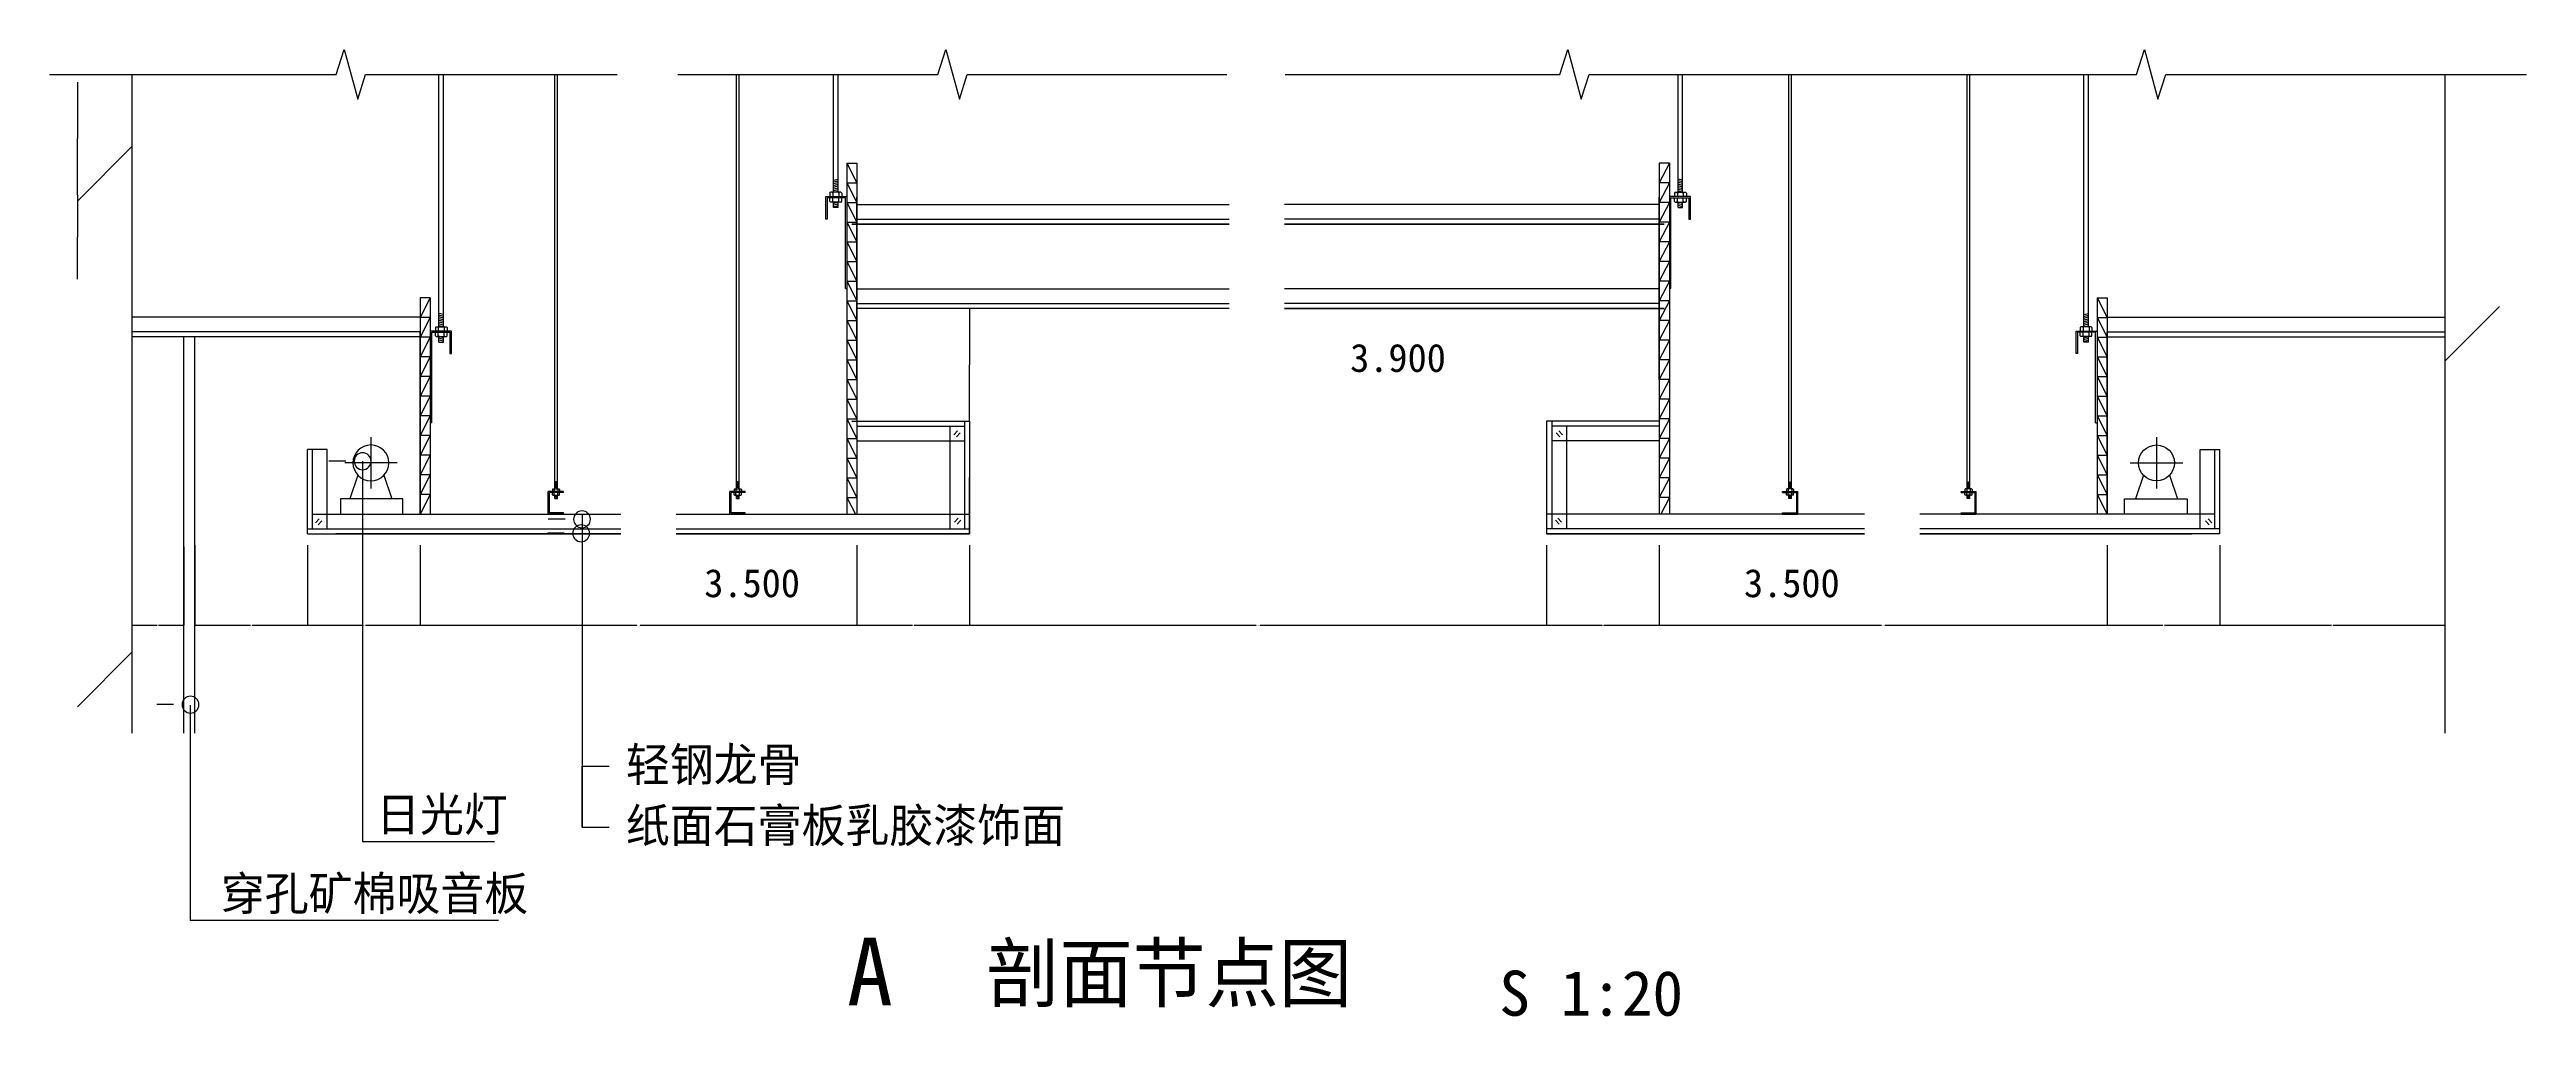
# Model space of a CAD drawing. Header units: metres. Extents: x 37137 to 41538, y 12390 to 14107.
import ezdxf

# ---------------------------------------------------------------- set-up
doc = ezdxf.new("R2010")
doc.units = ezdxf.units.M
for name, color, linetype in [('10', 8, 'Continuous'), ('20', 1, 'Continuous'), ('6', 1, 'Continuous'), ('7', 7, 'Continuous'), ('D', 3, 'Continuous'), ('OTHER', 7, 'Continuous'), ('PUB_DIM', 3, 'Continuous'), ('PUB_HATCH', 7, 'Continuous'), ('PUB_TEXT', 7, 'Continuous'), ('WALL', 7, 'Continuous'), ('WINDOW', 2, 'Continuous'), ('填充', 2, 'Continuous'), ('家具', 2, 'Continuous')]:
    doc.layers.add(name, color=color, linetype=linetype)
doc.dimstyles.get("Standard").update_dxf_attribs({"dimtxt": 2.5, "dimasz": 2.5, "dimexe": 1.25, "dimexo": 0.625, "dimtad": 1, "dimcen": 2.5, "dimazin": 3, "dimtfac": 1, "dimtmove": 0, "dimatfit": 3})

# ---------------------------------------------------------------- blocks, each defined once
blk = doc.blocks.new('_DOT')
at = {"color": 0, "linetype": 'ByBlock'}
blk.add_line((-0.5, 0), (-1, 0), dxfattribs=at)
blk.add_lwpolyline([(-0.25, 0, 1), (0.25, 0, 1)], format="xyb", close=True, dxfattribs=at)
blk = doc.blocks.new('标题2')
for s, height, p in [('A', 6, (-2.58, -2.43)), ('剖面节点图', 5, (9.79, -2.07)), ('S 1:20', 4, (55.37, -3.35))]:
    blk.add_text(s, height=height).set_placement(p)
blk = doc.blocks.new('A$C51C67223')
at = {"layer": '20'}
for p, q in [((57, 136.46), (57, 45.62)), ((10.19, 90.95), (103.58, 90.95)), ((33.83, 69.09), (19.6, 27.37)), ((80.16, 69.09), (94.4, 27.37))]:
    blk.add_line(p, q, dxfattribs=at)
blk.add_lwpolyline([(0, 27.37), (111.24, 27.37), (111.24, 0), (0, 0)], close=True, dxfattribs=at)
blk.add_circle((57, 90.95), 31.85, dxfattribs=at)
blk = doc.blocks.new('_CLOSEDFILLED')
at = {"color": 0, "linetype": 'BYBLOCK'}
blk.add_solid([(-1, 0), (0, 0), (-1, 0)], dxfattribs=at)
blk = doc.blocks.new('*D1')
for p, q in [((37395.41, 13226.81), (37395.41, 13084.63)), ((37595.41, 13226.81), (37595.41, 13084.63)), ((37395.66, 13084.63), (37493.91, 13084.63)), ((37496.91, 13084.63), (37595.16, 13084.63))]:
    blk.add_line(p, q)
at = {"layer": 'Defpoints'}
for p in [(37395.41, 13226.81), (37595.41, 13226.81), (37395.41, 13084.63)]:
    blk.add_point(p, dxfattribs=at)
at = {"layer": 'PUB_DIM', "xscale": 0.25, "yscale": 0.25, "rotation": 180}
blk.add_blockref('_CLOSEDFILLED', (37395.41, 13084.63), dxfattribs=at)
at = {"layer": 'PUB_DIM', "xscale": 0.25, "yscale": 0.25}
blk.add_blockref('_CLOSEDFILLED', (37595.41, 13084.63), dxfattribs=at)
at = {"layer": 'PUB_DIM', "insert": (37495.41, 13084.63), "char_height": 1, "attachment_point": 5}
blk.add_mtext('200', dxfattribs=at)
blk = doc.blocks.new('*D2')
for p, q in [((37283.4, 13224.18), (37283.4, 13085.08)), ((37375.4, 13224.18), (37375.4, 13085.08)), ((37283.65, 13085.08), (37328.4, 13085.08)), ((37330.4, 13085.08), (37375.15, 13085.08))]:
    blk.add_line(p, q)
at = {"layer": 'Defpoints'}
for p in [(37283.4, 13224.18), (37375.4, 13224.18), (37283.4, 13085.08)]:
    blk.add_point(p, dxfattribs=at)
at = {"layer": 'PUB_DIM', "xscale": 0.25, "yscale": 0.25, "rotation": 180}
blk.add_blockref('_CLOSEDFILLED', (37283.4, 13085.08), dxfattribs=at)
at = {"layer": 'PUB_DIM', "xscale": 0.25, "yscale": 0.25}
blk.add_blockref('_CLOSEDFILLED', (37375.4, 13085.08), dxfattribs=at)
at = {"layer": 'PUB_DIM', "insert": (37329.4, 13085.08), "char_height": 1, "attachment_point": 5}
blk.add_mtext('92', dxfattribs=at)
blk = doc.blocks.new('*D3')
for p, q in [((37186.54, 14049.04), (37186.54, 13949.04)), ((37186.29, 13949.04), (37186.04, 13949.04)), ((37186.54, 13849.04), (37186.54, 13949.04)), ((37186.54, 13949.04), (37186.54, 13949.04)), ((37186.79, 13949.04), (37187.04, 13949.04))]:
    blk.add_line(p, q)
at = {"layer": 'Defpoints'}
for p in [(37186.54, 14049.04), (37186.54, 13949.04), (37186.54, 13849.04)]:
    blk.add_point(p, dxfattribs=at)
at = {"layer": 'PUB_DIM', "xscale": 0.25, "yscale": 0.25}
blk.add_blockref('_CLOSEDFILLED', (37186.54, 13949.04), dxfattribs=at)
at = {"layer": 'PUB_DIM', "xscale": 0.25, "yscale": 0.25, "rotation": 180}
blk.add_blockref('_CLOSEDFILLED', (37186.54, 13949.04), dxfattribs=at)
at = {"layer": 'PUB_DIM', "insert": (37186.54, 13950.165), "char_height": 1, "attachment_point": 5}
blk.add_mtext('0', dxfattribs=at)
blk = doc.blocks.new('*D4')
for p, q in [((37186.54, 13849.04), (37186.54, 13774.04)), ((37186.29, 13774.04), (37186.04, 13774.04)), ((37186.54, 13699.04), (37186.54, 13774.04)), ((37186.54, 13774.04), (37186.54, 13774.04)), ((37186.79, 13774.04), (37187.04, 13774.04))]:
    blk.add_line(p, q)
at = {"layer": 'Defpoints'}
for p in [(37186.54, 13849.04), (37186.54, 13774.04), (37186.54, 13699.04)]:
    blk.add_point(p, dxfattribs=at)
at = {"layer": 'PUB_DIM', "xscale": 0.25, "yscale": 0.25}
blk.add_blockref('_CLOSEDFILLED', (37186.54, 13774.04), dxfattribs=at)
at = {"layer": 'PUB_DIM', "xscale": 0.25, "yscale": 0.25, "rotation": 180}
blk.add_blockref('_CLOSEDFILLED', (37186.54, 13774.04), dxfattribs=at)
at = {"layer": 'PUB_DIM', "insert": (37186.54, 13775.165), "char_height": 1, "attachment_point": 5}
blk.add_mtext('0', dxfattribs=at)
blk = doc.blocks.new('*D5')
for p, q in [((40992.79, 13226.81), (40992.79, 13084.63)), ((41392.79, 13226.81), (41392.79, 13084.63)), ((40993.04, 13084.63), (41191.29, 13084.63)), ((41194.29, 13084.63), (41392.54, 13084.63))]:
    blk.add_line(p, q)
at = {"layer": 'Defpoints'}
for p in [(40992.79, 13226.81), (41392.79, 13226.81), (40992.79, 13084.63)]:
    blk.add_point(p, dxfattribs=at)
at = {"layer": 'PUB_DIM', "xscale": 0.25, "yscale": 0.25, "rotation": 180}
blk.add_blockref('_CLOSEDFILLED', (40992.79, 13084.63), dxfattribs=at)
at = {"layer": 'PUB_DIM', "xscale": 0.25, "yscale": 0.25}
blk.add_blockref('_CLOSEDFILLED', (41392.79, 13084.63), dxfattribs=at)
at = {"layer": 'PUB_DIM', "insert": (41192.79, 13084.63), "char_height": 1, "attachment_point": 5}
blk.add_mtext('400', dxfattribs=at)
blk = doc.blocks.new('*D6')
for p, q in [((37795.4, 13226.81), (37795.4, 13084.63)), ((38571.52, 13226.81), (38571.52, 13084.63)), ((37795.65, 13084.63), (38180.46, 13084.63)), ((38186.46, 13084.63), (38571.27, 13084.63))]:
    blk.add_line(p, q)
at = {"layer": 'Defpoints'}
for p in [(37795.4, 13226.81), (38571.52, 13226.81), (37795.4, 13084.63)]:
    blk.add_point(p, dxfattribs=at)
at = {"layer": 'PUB_DIM', "xscale": 0.25, "yscale": 0.25, "rotation": 180}
blk.add_blockref('_CLOSEDFILLED', (37795.4, 13084.63), dxfattribs=at)
at = {"layer": 'PUB_DIM', "xscale": 0.25, "yscale": 0.25}
blk.add_blockref('_CLOSEDFILLED', (38571.52, 13084.63), dxfattribs=at)
at = {"layer": 'PUB_DIM', "insert": (38183.46, 13084.63), "char_height": 1, "attachment_point": 5}
blk.add_mtext('776,12', dxfattribs=at)
blk = doc.blocks.new('*D7')
for p, q in [((39796.8, 13226.81), (39796.8, 13084.63)), ((39996.8, 13226.81), (39996.8, 13084.63)), ((39797.05, 13084.63), (39895.3, 13084.63)), ((39898.3, 13084.63), (39996.55, 13084.63))]:
    blk.add_line(p, q)
at = {"layer": 'Defpoints'}
for p in [(39796.8, 13226.81), (39996.8, 13226.81), (39796.8, 13084.63)]:
    blk.add_point(p, dxfattribs=at)
at = {"layer": 'PUB_DIM', "xscale": 0.25, "yscale": 0.25, "rotation": 180}
blk.add_blockref('_CLOSEDFILLED', (39796.8, 13084.63), dxfattribs=at)
at = {"layer": 'PUB_DIM', "xscale": 0.25, "yscale": 0.25}
blk.add_blockref('_CLOSEDFILLED', (39996.8, 13084.63), dxfattribs=at)
at = {"layer": 'PUB_DIM', "insert": (39896.8, 13084.63), "char_height": 1, "attachment_point": 5}
blk.add_mtext('200', dxfattribs=at)
blk = doc.blocks.new('*D8')
for p, q in [((38571.52, 13226.81), (38571.52, 13084.63)), ((38771.52, 13226.81), (38771.52, 13084.63)), ((38571.77, 13084.63), (38670.02, 13084.63)), ((38673.02, 13084.63), (38771.27, 13084.63))]:
    blk.add_line(p, q)
at = {"layer": 'Defpoints'}
for p in [(38571.52, 13226.81), (38771.52, 13226.81), (38571.52, 13084.63)]:
    blk.add_point(p, dxfattribs=at)
at = {"layer": 'PUB_DIM', "xscale": 0.25, "yscale": 0.25, "rotation": 180}
blk.add_blockref('_CLOSEDFILLED', (38571.52, 13084.63), dxfattribs=at)
at = {"layer": 'PUB_DIM', "xscale": 0.25, "yscale": 0.25}
blk.add_blockref('_CLOSEDFILLED', (38771.52, 13084.63), dxfattribs=at)
at = {"layer": 'PUB_DIM', "insert": (38671.52, 13084.63), "char_height": 1, "attachment_point": 5}
blk.add_mtext('200', dxfattribs=at)
blk = doc.blocks.new('*D9')
for p, q in [((38771.52, 13226.81), (38771.52, 13084.63)), ((39796.8, 13226.81), (39796.8, 13084.63)), ((38771.77, 13084.63), (39280.66, 13084.63)), ((39287.66, 13084.63), (39796.55, 13084.63))]:
    blk.add_line(p, q)
at = {"layer": 'Defpoints'}
for p in [(38771.52, 13226.81), (39796.8, 13226.81), (38771.52, 13084.63)]:
    blk.add_point(p, dxfattribs=at)
at = {"layer": 'PUB_DIM', "xscale": 0.25, "yscale": 0.25, "rotation": 180}
blk.add_blockref('_CLOSEDFILLED', (38771.52, 13084.63), dxfattribs=at)
at = {"layer": 'PUB_DIM', "xscale": 0.25, "yscale": 0.25}
blk.add_blockref('_CLOSEDFILLED', (39796.8, 13084.63), dxfattribs=at)
at = {"layer": 'PUB_DIM', "insert": (39284.16, 13084.63), "char_height": 1, "attachment_point": 5}
blk.add_mtext('1025,28', dxfattribs=at)
blk = doc.blocks.new('*D10')
for p, q in [((40792.79, 13226.81), (40792.79, 13084.63)), ((40992.79, 13226.81), (40992.79, 13084.63)), ((40793.04, 13084.63), (40891.29, 13084.63)), ((40894.29, 13084.63), (40992.54, 13084.63))]:
    blk.add_line(p, q)
at = {"layer": 'Defpoints'}
for p in [(40792.79, 13226.81), (40992.79, 13226.81), (40792.79, 13084.63)]:
    blk.add_point(p, dxfattribs=at)
at = {"layer": 'PUB_DIM', "xscale": 0.25, "yscale": 0.25, "rotation": 180}
blk.add_blockref('_CLOSEDFILLED', (40792.79, 13084.63), dxfattribs=at)
at = {"layer": 'PUB_DIM', "xscale": 0.25, "yscale": 0.25}
blk.add_blockref('_CLOSEDFILLED', (40992.79, 13084.63), dxfattribs=at)
at = {"layer": 'PUB_DIM', "insert": (40892.79, 13084.63), "char_height": 1, "attachment_point": 5}
blk.add_mtext('200', dxfattribs=at)
blk = doc.blocks.new('*D11')
for p, q in [((39996.8, 13226.81), (39996.8, 13084.63)), ((40792.79, 13226.81), (40792.79, 13084.63)), ((39997.05, 13084.63), (40391.795, 13084.63)), ((40397.795, 13084.63), (40792.54, 13084.63))]:
    blk.add_line(p, q)
at = {"layer": 'Defpoints'}
for p in [(39996.8, 13226.81), (40792.79, 13226.81), (39996.8, 13084.63)]:
    blk.add_point(p, dxfattribs=at)
at = {"layer": 'PUB_DIM', "xscale": 0.25, "yscale": 0.25, "rotation": 180}
blk.add_blockref('_CLOSEDFILLED', (39996.8, 13084.63), dxfattribs=at)
at = {"layer": 'PUB_DIM', "xscale": 0.25, "yscale": 0.25}
blk.add_blockref('_CLOSEDFILLED', (40792.79, 13084.63), dxfattribs=at)
at = {"layer": 'PUB_DIM', "insert": (40394.795, 13084.63), "char_height": 1, "attachment_point": 5}
blk.add_mtext('795,99', dxfattribs=at)
blk = doc.blocks.new('*D12')
for p, q in [((37595.41, 13226.81), (37595.41, 13084.63)), ((37795.4, 13226.81), (37795.4, 13084.63)), ((37595.66, 13084.63), (37692.405, 13084.63)), ((37698.405, 13084.63), (37795.15, 13084.63))]:
    blk.add_line(p, q)
at = {"layer": 'Defpoints'}
for p in [(37595.41, 13226.81), (37795.4, 13226.81), (37595.41, 13084.63)]:
    blk.add_point(p, dxfattribs=at)
at = {"layer": 'PUB_DIM', "xscale": 0.25, "yscale": 0.25, "rotation": 180}
blk.add_blockref('_CLOSEDFILLED', (37595.41, 13084.63), dxfattribs=at)
at = {"layer": 'PUB_DIM', "xscale": 0.25, "yscale": 0.25}
blk.add_blockref('_CLOSEDFILLED', (37795.4, 13084.63), dxfattribs=at)
at = {"layer": 'PUB_DIM', "insert": (37695.405, 13084.63), "char_height": 1, "attachment_point": 5}
blk.add_mtext('199,99', dxfattribs=at)
blk = doc.blocks.new('*D13')
for p, q in [((38771.52, 13647.1), (38771.52, 13547.1)), ((38771.27, 13547.1), (38771.02, 13547.1)), ((38771.52, 13447.1), (38771.52, 13547.1)), ((38771.52, 13547.1), (38771.52, 13547.1)), ((38771.77, 13547.1), (38772.02, 13547.1))]:
    blk.add_line(p, q)
at = {"layer": 'Defpoints'}
for p in [(38771.52, 13647.1), (38771.52, 13547.1), (38771.52, 13447.1)]:
    blk.add_point(p, dxfattribs=at)
at = {"layer": 'PUB_DIM', "xscale": 0.25, "yscale": 0.25}
blk.add_blockref('_CLOSEDFILLED', (38771.52, 13547.1), dxfattribs=at)
at = {"layer": 'PUB_DIM', "xscale": 0.25, "yscale": 0.25, "rotation": 180}
blk.add_blockref('_CLOSEDFILLED', (38771.52, 13547.1), dxfattribs=at)
at = {"layer": 'PUB_DIM', "insert": (38771.52, 13548.225), "char_height": 1, "attachment_point": 5}
blk.add_mtext('0', dxfattribs=at)
blk = doc.blocks.new('*D14')
for p, q in [((38771.52, 13447.1), (38771.52, 13347.1)), ((38771.27, 13347.1), (38771.02, 13347.1)), ((38771.52, 13247.1), (38771.52, 13347.1)), ((38771.52, 13347.1), (38771.52, 13347.1)), ((38771.77, 13347.1), (38772.02, 13347.1))]:
    blk.add_line(p, q)
at = {"layer": 'Defpoints'}
for p in [(38771.52, 13447.1), (38771.52, 13347.1), (38771.52, 13247.1)]:
    blk.add_point(p, dxfattribs=at)
at = {"layer": 'PUB_DIM', "xscale": 0.25, "yscale": 0.25}
blk.add_blockref('_CLOSEDFILLED', (38771.52, 13347.1), dxfattribs=at)
at = {"layer": 'PUB_DIM', "xscale": 0.25, "yscale": 0.25, "rotation": 180}
blk.add_blockref('_CLOSEDFILLED', (38771.52, 13347.1), dxfattribs=at)
at = {"layer": 'PUB_DIM', "insert": (38771.52, 13348.225), "char_height": 1, "attachment_point": 5}
blk.add_mtext('0', dxfattribs=at)

msp = doc.modelspace()

# ---------------------------------------------------------------- hatches: boundary and pattern name
at = {"layer": '填充'}
h = msp.add_hatch(dxfattribs=at)
h.set_pattern_fill('ANSI31', scale=200)
h.paths.add_polyline_path([(37283.4, 14063.07), (37186.54, 14063.07), (37186.54, 12892.92), (37283.4, 12892.92)])
h = msp.add_hatch(dxfattribs=at)
h.set_pattern_fill('ANSI31', scale=200)
h.paths.add_polyline_path([(41392.79, 12892.92), (41489.66, 12892.92), (41489.66, 14063.07), (41392.79, 14063.07)])

# ---------------------------------------------------------------- linework, layer by layer
at = {"layer": '10'}
for p, q in [((38750.14, 13429.84), (38743.58, 13422.87)), ((38754.65, 13426.36), (38748.09, 13419.39)), ((39813.67, 13426.36), (39820.23, 13419.39)), ((39818.18, 13429.84), (39824.74, 13422.87)), ((37616.24, 13273.51), (37609.68, 13266.55)), ((37620.75, 13270.03), (37614.19, 13263.06)), ((38751.44, 13274.76), (38744.88, 13267.79)), ((38755.96, 13271.27), (38749.39, 13264.31)), ((39812.36, 13271.27), (39818.93, 13264.31)), ((39816.88, 13274.76), (39823.44, 13267.79)), ((40967.44, 13270.03), (40974, 13263.06)), ((40971.95, 13273.51), (40978.52, 13266.55))]:
    msp.add_line(p, q, dxfattribs=at)
at = {"layer": '20'}
for p, q in [((38553.52, 13905.1), (38571.52, 13905.1)), ((38553.52, 13905.1), (38553.52, 13282.1)), ((38571.52, 13905.1), (38571.52, 13282.1)), ((40014.8, 13905.1), (39996.8, 13905.1)), ((39996.8, 13905.1), (39996.8, 13282.1)), ((40014.8, 13905.1), (40014.8, 13282.1)), ((38571.52, 13832.1), (39232.82, 13832.1)), ((39996.8, 13832.1), (39331, 13832.1)), ((38571.52, 13806.1), (39232.82, 13806.1)), ((39996.8, 13806.1), (39331, 13806.1)), ((37813.4, 13666.29), (37795.4, 13666.29)), ((37795.4, 13666.29), (37795.4, 13282.1)), ((37813.4, 13666.29), (37813.4, 13282.1)), ((38571.52, 13682.1), (39232.82, 13682.1)), ((38571.52, 13656.1), (39232.82, 13656.1)), ((39996.8, 13682.1), (39331, 13682.1)), ((39996.8, 13656.1), (39331, 13656.1)), ((40774.79, 13666.29), (40774.79, 13282.1)), ((40774.79, 13666.29), (40792.79, 13666.29)), ((40792.79, 13666.29), (40792.79, 13282.1)), ((37795.4, 13632.1), (37283.4, 13632.1)), ((37795.4, 13606.1), (37283.4, 13606.1)), ((40792.79, 13632.1), (41392.79, 13632.1)), ((40792.79, 13606.1), (41392.79, 13606.1)), ((37375.4, 12892.92), (37375.4, 13597.1)), ((37395.4, 12892.92), (37395.4, 13597.1)), ((38571.52, 13438.1), (38762.52, 13438.1)), ((38736.52, 13438.1), (38736.52, 13256.1)), ((38762.52, 13447.1), (38762.52, 13256.1)), ((39805.8, 13447.1), (39805.8, 13256.1)), ((39996.8, 13438.1), (39805.8, 13438.1)), ((39831.8, 13438.1), (39831.8, 13256.1)), ((37604.4, 13256.1), (37604.4, 13397.1)), ((37630.4, 13256.1), (37630.4, 13397.1)), ((38571.52, 13412.1), (38762.52, 13412.1)), ((39996.8, 13412.1), (39805.8, 13412.1)), ((40957.79, 13256.1), (40957.79, 13397.1)), ((40983.79, 13256.1), (40983.79, 13397.1)), ((37595.4, 13256.1), (38151.9, 13256.1)), ((37604.4, 13282.1), (38151.9, 13282.1)), ((38250.08, 13282.1), (38771.52, 13282.1)), ((38250.08, 13256.1), (38771.52, 13256.1)), ((38365.88, 13282.1), (38762.52, 13282.1)), ((38365.88, 13256.1), (38771.52, 13256.1)), ((38736.52, 13282.1), (38762.52, 13282.1)), ((38736.52, 13256.1), (38771.52, 13256.1)), ((40361.66, 13282.1), (39796.8, 13282.1)), ((40361.66, 13256.1), (39796.8, 13256.1)), ((40202.44, 13256.1), (39796.8, 13256.1)), ((39831.8, 13256.1), (39796.8, 13256.1)), ((40202.44, 13282.1), (39805.8, 13282.1)), ((39831.8, 13282.1), (39805.8, 13282.1)), ((40983.79, 13282.1), (40459.84, 13282.1)), ((40992.79, 13256.1), (40459.84, 13256.1))]:
    msp.add_line(p, q, dxfattribs=at)
at = {"layer": '6'}
for p, q in [((38050.27, 13322.25), (38023.11, 13322.25)), ((38050.27, 13322.25), (38023.11, 13322.25)), ((38023.11, 13282.1), (38023.11, 13322.25)), ((38050.27, 13320.25), (38025.11, 13320.25)), ((38025.11, 13284.1), (38025.11, 13320.25)), ((38050.27, 13320.25), (38050.27, 13322.25)), ((38373.05, 13322.25), (38345.89, 13322.25)), ((38373.05, 13322.25), (38345.89, 13322.25)), ((38345.89, 13282.1), (38345.89, 13322.25)), ((38373.05, 13320.25), (38347.89, 13320.25)), ((38347.89, 13284.1), (38347.89, 13320.25)), ((38373.05, 13320.25), (38373.05, 13322.25)), ((40215.89, 13320.25), (40215.89, 13322.25)), ((40215.89, 13322.25), (40243.05, 13322.25)), ((40215.89, 13322.25), (40243.05, 13322.25)), ((40215.89, 13320.25), (40241.05, 13320.25)), ((40241.05, 13284.1), (40241.05, 13320.25)), ((40243.05, 13282.1), (40243.05, 13322.25)), ((40532.97, 13320.25), (40532.97, 13322.25)), ((40532.97, 13322.25), (40560.13, 13322.25)), ((40532.97, 13322.25), (40560.13, 13322.25)), ((40532.97, 13320.25), (40558.13, 13320.25)), ((40558.13, 13284.1), (40558.13, 13320.25)), ((40560.13, 13282.1), (40560.13, 13322.25)), ((38050.27, 13282.1), (38023.11, 13282.1)), ((38050.27, 13284.1), (38025.11, 13284.1)), ((38050.27, 13282.1), (38050.27, 13284.1)), ((38373.05, 13282.1), (38345.89, 13282.1)), ((38373.05, 13284.1), (38347.89, 13284.1)), ((38373.05, 13282.1), (38373.05, 13284.1)), ((40215.89, 13282.1), (40215.89, 13284.1)), ((40215.89, 13284.1), (40241.05, 13284.1)), ((40215.89, 13282.1), (40243.05, 13282.1)), ((40532.97, 13282.1), (40532.97, 13284.1)), ((40532.97, 13284.1), (40558.13, 13284.1)), ((40532.97, 13282.1), (40560.13, 13282.1))]:
    msp.add_line(p, q, dxfattribs=at)
at = {"layer": 'D'}
for p, q in [((38530, 13875.2), (38538, 13877.17)), ((38530, 13872.11), (38538, 13874.08)), ((38530, 13869.02), (38538, 13870.99)), ((38530, 13865.94), (38538, 13867.9)), ((38530, 13862.85), (38538, 13864.81)), ((38530, 13859.76), (38538, 13861.72)), ((40038.32, 13875.2), (40030.32, 13877.17)), ((40038.32, 13872.11), (40030.32, 13874.08)), ((40038.32, 13869.02), (40030.32, 13870.99)), ((40038.32, 13865.94), (40030.32, 13867.9)), ((40038.32, 13862.85), (40030.32, 13864.81)), ((40038.32, 13859.76), (40030.32, 13861.72)), ((38530, 13856.67), (38538, 13858.63)), ((38530, 13853.58), (38538, 13855.55)), ((38530, 13834.23), (38538, 13836.2)), ((38530, 13831.14), (38538, 13833.11)), ((38530, 13828.05), (38538, 13830.02)), ((40038.32, 13856.67), (40030.32, 13858.63)), ((40038.32, 13853.58), (40030.32, 13855.55)), ((40038.32, 13834.23), (40030.32, 13836.2)), ((40038.32, 13831.14), (40030.32, 13833.11)), ((40038.32, 13828.05), (40030.32, 13830.02)), ((38550.92, 13682.97), (38553.52, 13682.97)), ((40017.4, 13682.97), (40014.8, 13682.97)), ((37836.92, 13636.4), (37828.93, 13638.37)), ((37836.92, 13633.31), (37828.93, 13635.28)), ((37836.92, 13630.22), (37828.93, 13632.19)), ((37836.92, 13627.13), (37828.93, 13629.1)), ((37836.92, 13624.04), (37828.93, 13626.01)), ((37836.92, 13620.95), (37828.93, 13622.92)), ((37836.92, 13617.86), (37828.93, 13619.83)), ((37836.92, 13614.77), (37828.93, 13616.74)), ((40751.27, 13636.4), (40759.27, 13638.37)), ((40751.27, 13633.31), (40759.27, 13635.28)), ((40751.27, 13630.22), (40759.27, 13632.19)), ((40751.27, 13627.13), (40759.27, 13629.1)), ((40751.27, 13624.04), (40759.27, 13626.01)), ((40751.27, 13620.95), (40759.27, 13622.92)), ((40751.27, 13617.86), (40759.27, 13619.83)), ((40751.27, 13614.77), (40759.27, 13616.74)), ((37836.92, 13595.43), (37828.93, 13597.4)), ((37836.92, 13592.34), (37828.93, 13594.31)), ((37836.92, 13589.25), (37828.93, 13591.22)), ((40751.27, 13595.43), (40759.27, 13597.4)), ((40751.27, 13592.34), (40759.27, 13594.31)), ((40751.27, 13589.25), (40759.27, 13591.22)), ((37816.01, 13444.16), (37813.4, 13444.16)), ((40772.19, 13444.16), (40774.79, 13444.16)), ((38039.28, 13339.08), (38034.49, 13340.26)), ((38039.28, 13337.23), (38034.49, 13338.41)), ((38039.28, 13335.37), (38034.49, 13336.56)), ((38039.28, 13333.52), (38034.49, 13334.7)), ((38362.06, 13339.08), (38357.27, 13340.26)), ((38362.06, 13337.23), (38357.27, 13338.41)), ((38362.06, 13335.37), (38357.27, 13336.56)), ((38362.06, 13333.52), (38357.27, 13334.7)), ((40226.87, 13339.08), (40231.67, 13340.26)), ((40226.87, 13337.23), (40231.67, 13338.41)), ((40226.87, 13335.37), (40231.67, 13336.56)), ((40226.87, 13333.52), (40231.67, 13334.7)), ((40543.95, 13339.08), (40548.75, 13340.26)), ((40543.95, 13337.23), (40548.75, 13338.41)), ((40543.95, 13335.37), (40548.75, 13336.56)), ((40543.95, 13333.52), (40548.75, 13334.7)), ((38039.28, 13331.67), (38034.49, 13332.85)), ((38039.28, 13329.81), (38034.49, 13330.99)), ((38039.28, 13327.96), (38034.49, 13329.14)), ((38039.28, 13314.5), (38034.49, 13315.68)), ((38039.28, 13312.65), (38034.49, 13313.83)), ((38039.28, 13310.79), (38034.49, 13311.97)), ((38362.06, 13331.67), (38357.27, 13332.85)), ((38362.06, 13329.81), (38357.27, 13330.99)), ((38362.06, 13327.96), (38357.27, 13329.14)), ((38362.06, 13314.5), (38357.27, 13315.68)), ((38362.06, 13312.65), (38357.27, 13313.83)), ((38362.06, 13310.79), (38357.27, 13311.97)), ((40226.87, 13331.67), (40231.67, 13332.85)), ((40226.87, 13329.81), (40231.67, 13330.99)), ((40226.87, 13327.96), (40231.67, 13329.14)), ((40226.87, 13314.5), (40231.67, 13315.68)), ((40226.87, 13312.65), (40231.67, 13313.83)), ((40226.87, 13310.79), (40231.67, 13311.97)), ((40543.95, 13331.67), (40548.75, 13332.85)), ((40543.95, 13329.81), (40548.75, 13330.99)), ((40543.95, 13327.96), (40548.75, 13329.14)), ((40543.95, 13314.5), (40548.75, 13315.68)), ((40543.95, 13312.65), (40548.75, 13313.83)), ((40543.95, 13310.79), (40548.75, 13311.97))]:
    msp.add_line(p, q, dxfattribs=at)
at = {"layer": 'OTHER'}
for p, q in [((37646.47, 14063.07), (37660.47, 14107.07)), ((37660.47, 14107.07), (37684.47, 14019.07)), ((38715.45, 14063.07), (38729.45, 14107.07)), ((38729.45, 14107.07), (38753.45, 14019.07)), ((39820.33, 14063.07), (39834.33, 14107.07)), ((39834.33, 14107.07), (39858.33, 14019.07)), ((40844.69, 14063.07), (40858.69, 14107.07)), ((40858.69, 14107.07), (40882.69, 14019.07)), ((37137.05, 14063.07), (37646.47, 14063.07)), ((37684.47, 14019.07), (37698.47, 14063.07)), ((37698.47, 14063.07), (38145.53, 14063.07)), ((38253.05, 14063.07), (38715.45, 14063.07)), ((38753.45, 14019.07), (38767.45, 14063.07)), ((38767.45, 14063.07), (39228.76, 14063.07)), ((39332.3, 14063.07), (39820.33, 14063.07)), ((39858.33, 14019.07), (39872.33, 14063.07)), ((39872.33, 14063.07), (40417.66, 14063.07)), ((40403.84, 14063.07), (40844.69, 14063.07)), ((40882.69, 14019.07), (40896.69, 14063.07)), ((40896.69, 14063.07), (41537.54, 14063.07))]:
    msp.add_line(p, q, dxfattribs=at)
at = {"layer": 'PUB_HATCH'}
for p, q in [((38553.52, 13905.1), (38571.52, 13870.18)), ((38553.52, 13870.18), (38571.52, 13870.18)), ((38553.52, 13870.18), (38571.52, 13835.26)), ((40014.8, 13905.1), (39996.8, 13870.18)), ((40014.8, 13870.18), (39996.8, 13870.18)), ((40014.8, 13870.18), (39996.8, 13835.26)), ((38553.52, 13835.26), (38571.52, 13800.34)), ((38553.52, 13835.26), (38571.52, 13835.26)), ((40014.8, 13835.26), (39996.8, 13800.34)), ((40014.8, 13835.26), (39996.8, 13835.26)), ((38553.52, 13800.34), (38571.52, 13765.42)), ((38553.52, 13800.34), (38571.52, 13800.34)), ((40014.8, 13800.34), (39996.8, 13765.42)), ((40014.8, 13800.34), (39996.8, 13800.34)), ((38553.52, 13765.42), (38571.52, 13730.5)), ((38553.52, 13765.42), (38571.52, 13765.42)), ((38553.52, 13730.5), (38571.52, 13695.58)), ((38553.52, 13730.5), (38571.52, 13730.5)), ((40014.8, 13765.42), (39996.8, 13730.5)), ((40014.8, 13765.42), (39996.8, 13765.42)), ((40014.8, 13730.5), (39996.8, 13695.58)), ((40014.8, 13730.5), (39996.8, 13730.5)), ((38553.52, 13695.58), (38571.52, 13660.66)), ((38553.52, 13695.58), (38571.52, 13695.58)), ((40014.8, 13695.58), (39996.8, 13660.66)), ((40014.8, 13695.58), (39996.8, 13695.58)), ((37813.4, 13666.29), (37795.4, 13631.37)), ((38553.52, 13660.66), (38571.52, 13625.74)), ((38553.52, 13660.66), (38571.52, 13660.66)), ((40014.8, 13660.66), (39996.8, 13625.74)), ((40014.8, 13660.66), (39996.8, 13660.66)), ((40774.79, 13666.29), (40792.79, 13631.37)), ((37813.4, 13631.37), (37795.4, 13596.46)), ((37813.4, 13631.37), (37795.4, 13631.37)), ((38553.52, 13625.74), (38571.52, 13590.83)), ((38553.52, 13625.74), (38571.52, 13625.74)), ((40014.8, 13625.74), (39996.8, 13590.83)), ((40014.8, 13625.74), (39996.8, 13625.74)), ((40774.79, 13631.37), (40792.79, 13596.46)), ((40774.79, 13631.37), (40792.79, 13631.37)), ((37813.4, 13596.46), (37795.4, 13596.46)), ((37813.4, 13596.46), (37795.4, 13561.54)), ((37813.4, 13561.54), (37795.4, 13561.54)), ((37813.4, 13561.54), (37795.4, 13526.62)), ((38553.52, 13590.83), (38571.52, 13555.91)), ((38553.52, 13590.83), (38571.52, 13590.83)), ((38553.52, 13555.91), (38571.52, 13520.99)), ((38553.52, 13555.91), (38571.52, 13555.91)), ((40014.8, 13590.83), (39996.8, 13555.91)), ((40014.8, 13590.83), (39996.8, 13590.83)), ((40014.8, 13555.91), (39996.8, 13520.99)), ((40014.8, 13555.91), (39996.8, 13555.91)), ((40774.79, 13596.46), (40792.79, 13596.46)), ((40774.79, 13596.46), (40792.79, 13561.54)), ((40774.79, 13561.54), (40792.79, 13561.54)), ((40774.79, 13561.54), (40792.79, 13526.62)), ((37813.4, 13526.62), (37795.4, 13526.62)), ((37813.4, 13526.62), (37795.4, 13491.7)), ((38553.52, 13520.99), (38571.52, 13520.99)), ((38553.52, 13520.99), (38571.52, 13486.07)), ((40014.8, 13520.99), (39996.8, 13520.99)), ((40014.8, 13520.99), (39996.8, 13486.07)), ((40774.79, 13526.62), (40792.79, 13526.62)), ((40774.79, 13526.62), (40792.79, 13491.7)), ((37813.4, 13491.7), (37795.4, 13491.7)), ((37813.4, 13491.7), (37795.4, 13456.78)), ((38553.52, 13486.07), (38571.52, 13486.07)), ((38553.52, 13486.07), (38571.52, 13451.15)), ((40014.8, 13486.07), (39996.8, 13486.07)), ((40014.8, 13486.07), (39996.8, 13451.15)), ((40774.79, 13491.7), (40792.79, 13491.7)), ((40774.79, 13491.7), (40792.79, 13456.78)), ((37813.4, 13456.78), (37795.4, 13456.78)), ((37813.4, 13456.78), (37795.4, 13421.86)), ((37813.4, 13421.86), (37795.4, 13421.86)), ((37813.4, 13421.86), (37795.4, 13386.94)), ((38553.52, 13451.15), (38571.52, 13451.15)), ((38553.52, 13451.15), (38571.52, 13416.23)), ((40014.8, 13451.15), (39996.8, 13451.15)), ((40014.8, 13451.15), (39996.8, 13416.23)), ((40774.79, 13456.78), (40792.79, 13456.78)), ((40774.79, 13456.78), (40792.79, 13421.86)), ((40774.79, 13421.86), (40792.79, 13421.86)), ((40774.79, 13421.86), (40792.79, 13386.94)), ((37813.4, 13386.94), (37795.4, 13386.94)), ((37813.4, 13386.94), (37795.4, 13352.02)), ((38553.52, 13416.23), (38571.52, 13416.23)), ((38553.52, 13416.23), (38571.52, 13381.31)), ((38553.52, 13381.31), (38571.52, 13381.31)), ((38553.52, 13381.31), (38571.52, 13346.39)), ((40014.8, 13416.23), (39996.8, 13416.23)), ((40014.8, 13416.23), (39996.8, 13381.31)), ((40014.8, 13381.31), (39996.8, 13381.31)), ((40014.8, 13381.31), (39996.8, 13346.39)), ((40774.79, 13386.94), (40792.79, 13386.94)), ((40774.79, 13386.94), (40792.79, 13352.02)), ((37813.4, 13352.02), (37795.4, 13352.02)), ((37813.4, 13352.02), (37795.4, 13317.1)), ((38553.52, 13346.39), (38571.52, 13346.39)), ((38553.52, 13346.39), (38571.52, 13311.47)), ((40014.8, 13346.39), (39996.8, 13346.39)), ((40014.8, 13346.39), (39996.8, 13311.47)), ((40774.79, 13352.02), (40792.79, 13352.02)), ((40774.79, 13352.02), (40792.79, 13317.1)), ((37813.4, 13317.1), (37795.4, 13317.1)), ((37813.4, 13317.1), (37795.4, 13282.18)), ((38553.52, 13311.47), (38571.52, 13311.47)), ((38553.52, 13311.47), (38568.66, 13282.1)), ((40014.8, 13311.47), (39996.8, 13311.47)), ((40014.8, 13311.47), (39999.66, 13282.1)), ((40774.79, 13317.1), (40792.79, 13317.1)), ((40774.79, 13317.1), (40792.79, 13282.18))]:
    msp.add_line(p, q, dxfattribs=at)
at = {"layer": 'PUB_TEXT'}
for p, q in [((37693.27, 13375.99), (37693.27, 12700.84)), ((38083.03, 13282.1), (38083.03, 12726.35)), ((37387.1, 12942.8), (37387.1, 12560.51)), ((38083.03, 12834.35), (38131.03, 12834.35)), ((38083.03, 12726.35), (38083.03, 12834.35)), ((38083.03, 12726.35), (38131.03, 12726.35)), ((37693.27, 12700.84), (37927.67, 12700.84)), ((37934.77, 12560.51), (37387.1, 12560.51))]:
    msp.add_line(p, q, dxfattribs=at)
at = {"layer": 'WALL'}
for p, q in [((37283.4, 14063.07), (37283.4, 12892.92)), ((41392.79, 14063.07), (41392.79, 12892.92)), ((38571.52, 13844.91), (38571.52, 13520.91)), ((38571.52, 13520.91), (38571.52, 13844.91)), ((38571.52, 13520.91), (38571.52, 13844.91)), ((39996.8, 13844.91), (39996.8, 13520.91)), ((39996.8, 13520.91), (39996.8, 13844.91)), ((39996.8, 13520.91), (39996.8, 13844.91)), ((39232.82, 13797.1), (38562.52, 13797.1)), ((38562.52, 13797.1), (39232.82, 13797.1)), ((38562.52, 13797.1), (39232.82, 13797.1)), ((39331, 13797.1), (40005.8, 13797.1)), ((40005.8, 13797.1), (39331, 13797.1)), ((40005.8, 13797.1), (39331, 13797.1)), ((39996.8, 13797.1), (39996.8, 13682.1)), ((39996.8, 13797.1), (39996.8, 13688.17)), ((39232.82, 13647.1), (38571.52, 13647.1)), ((40005.8, 13647.1), (39331, 13647.1)), ((40005.8, 13647.1), (39331, 13647.1)), ((39331, 13647.1), (40005.8, 13647.1)), ((39996.8, 13647.1), (39996.8, 13447.1)), ((37795.4, 13282.1), (37795.4, 13606.1)), ((37795.4, 13282.1), (37795.4, 13606.1)), ((37795.4, 13606.1), (37795.4, 13282.1)), ((40792.79, 13282.1), (40792.79, 13606.1)), ((40792.79, 13282.1), (40792.79, 13606.1)), ((40792.79, 13606.1), (40792.79, 13282.1)), ((37795.4, 13597.1), (37283.4, 13597.1)), ((40792.79, 13597.1), (41392.79, 13597.1)), ((38562.52, 13447.1), (38771.52, 13447.1)), ((38771.52, 13447.1), (38771.52, 13247.1)), ((39996.8, 13447.1), (39796.8, 13447.1)), ((39796.8, 13447.1), (39796.8, 13247.1)), ((37630.4, 13397.1), (37595.4, 13397.1)), ((37595.4, 13247.1), (37595.4, 13397.1)), ((37595.4, 13247.1), (37595.4, 13397.1)), ((40957.79, 13397.1), (40992.79, 13397.1)), ((40992.79, 13247.1), (40992.79, 13397.1)), ((40992.79, 13247.1), (40992.79, 13397.1)), ((37595.4, 13247.1), (38151.9, 13247.1)), ((37595.4, 13247.1), (38151.9, 13247.1)), ((38151.9, 13247.1), (37645.4, 13247.1)), ((38250.08, 13247.1), (38771.52, 13247.1)), ((38250.08, 13247.1), (38771.52, 13247.1)), ((38771.52, 13247.1), (38250.08, 13247.1)), ((38356.88, 13247.1), (38771.52, 13247.1)), ((40361.66, 13247.1), (39796.8, 13247.1)), ((40361.66, 13247.1), (39796.8, 13247.1)), ((40211.44, 13247.1), (39796.8, 13247.1)), ((39796.8, 13247.1), (40361.66, 13247.1)), ((40459.84, 13247.1), (40942.79, 13247.1)), ((40992.79, 13247.1), (40459.84, 13247.1)), ((40992.79, 13247.1), (40459.84, 13247.1))]:
    msp.add_line(p, q, dxfattribs=at)
at = {"layer": '家具'}
for p, q in [((37828.93, 13614.77), (37828.93, 14063.07)), ((37836.92, 13614.77), (37836.92, 14063.07)), ((38034.49, 13326.85), (38034.49, 14063.07)), ((38039.28, 13326.85), (38039.28, 14063.07)), ((38357.27, 13326.85), (38357.27, 14063.07)), ((38362.06, 13326.85), (38362.06, 14063.07)), ((38530, 13853.58), (38530, 14063.07)), ((38538, 13853.58), (38538, 14063.07)), ((40030.32, 13853.58), (40030.32, 14063.07)), ((40038.32, 13853.58), (40038.32, 14063.07)), ((40226.87, 13326.85), (40226.87, 14063.07)), ((40231.67, 13326.85), (40231.67, 14063.07)), ((40543.95, 13326.85), (40543.95, 14063.07)), ((40548.75, 13326.85), (40548.75, 14063.07)), ((40751.27, 13614.77), (40751.27, 14063.07)), ((40759.27, 13614.77), (40759.27, 14063.07)), ((38516.01, 13845.91), (38530, 13845.91)), ((38516.01, 13806.06), (38516.01, 13845.91)), ((38550.92, 13843.81), (38518.62, 13843.81)), ((38518.62, 13843.81), (38518.62, 13806.06)), ((38523.29, 13852.26), (38524.6, 13853.58)), ((38523.29, 13852.26), (38523.29, 13845.91)), ((38523.29, 13837.46), (38523.29, 13843.81)), ((38523.29, 13837.46), (38524.6, 13836.15)), ((38543.08, 13853.58), (38524.6, 13853.58)), ((38543.08, 13836.15), (38524.6, 13836.15)), ((38527.38, 13853.58), (38528.69, 13852.26)), ((38527.38, 13836.15), (38528.69, 13837.46)), ((38528.69, 13852.26), (38528.69, 13845.91)), ((38528.69, 13845.91), (38553.52, 13845.91)), ((38528.69, 13837.46), (38528.69, 13843.81)), ((38528.72, 13852.26), (38530.03, 13853.58)), ((38528.72, 13837.46), (38530.03, 13836.15)), ((38530, 13826.52), (38530, 13836.17)), ((38538, 13826.52), (38530, 13826.52)), ((38537.94, 13853.58), (38539.25, 13852.26)), ((38537.94, 13836.15), (38539.25, 13837.46)), ((38538, 13826.52), (38538, 13836.2)), ((38539.25, 13852.26), (38539.25, 13845.91)), ((38539.25, 13837.46), (38539.25, 13843.81)), ((38539.28, 13852.26), (38540.6, 13853.58)), ((38539.28, 13837.46), (38540.6, 13836.15)), ((38543.08, 13853.58), (38544.39, 13852.26)), ((38543.08, 13836.15), (38544.39, 13837.46)), ((38544.39, 13852.26), (38544.39, 13845.91)), ((38544.39, 13837.46), (38544.39, 13843.81)), ((38550.92, 13682.97), (38550.92, 13843.81)), ((38553.52, 13845.91), (38553.52, 13682.97)), ((40039.63, 13845.91), (40014.8, 13845.91)), ((40014.8, 13845.91), (40014.8, 13682.97)), ((40017.4, 13843.81), (40049.7, 13843.81)), ((40017.4, 13682.97), (40017.4, 13843.81)), ((40025.24, 13853.58), (40023.93, 13852.26)), ((40023.93, 13852.26), (40023.93, 13845.91)), ((40023.93, 13837.46), (40023.93, 13843.81)), ((40025.24, 13836.15), (40023.93, 13837.46)), ((40025.24, 13853.58), (40043.72, 13853.58)), ((40025.24, 13836.15), (40043.72, 13836.15)), ((40029.04, 13852.26), (40027.72, 13853.58)), ((40029.04, 13837.46), (40027.72, 13836.15)), ((40030.38, 13853.58), (40029.07, 13852.26)), ((40029.07, 13852.26), (40029.07, 13845.91)), ((40029.07, 13837.46), (40029.07, 13843.81)), ((40030.38, 13836.15), (40029.07, 13837.46)), ((40030.32, 13826.52), (40030.32, 13836.2)), ((40030.32, 13826.52), (40038.32, 13826.52)), ((40039.6, 13852.26), (40038.29, 13853.58)), ((40039.6, 13837.46), (40038.29, 13836.15)), ((40052.31, 13845.91), (40038.32, 13845.91)), ((40038.32, 13826.52), (40038.32, 13836.17)), ((40040.94, 13853.58), (40039.63, 13852.26)), ((40039.63, 13852.26), (40039.63, 13845.91)), ((40039.63, 13837.46), (40039.63, 13843.81)), ((40040.94, 13836.15), (40039.63, 13837.46)), ((40045.03, 13852.26), (40043.72, 13853.58)), ((40045.03, 13837.46), (40043.72, 13836.15)), ((40045.03, 13852.26), (40045.03, 13845.91)), ((40045.03, 13837.46), (40045.03, 13843.81)), ((40049.7, 13843.81), (40049.7, 13806.06)), ((40052.31, 13806.06), (40052.31, 13845.91)), ((38518.62, 13806.06), (38516.01, 13806.06)), ((40049.7, 13806.06), (40052.31, 13806.06)), ((37813.4, 13607.11), (37813.4, 13444.16)), ((37838.24, 13607.11), (37813.4, 13607.11)), ((37816.01, 13444.16), (37816.01, 13605.01)), ((37816.01, 13605.01), (37848.31, 13605.01)), ((37823.85, 13614.77), (37822.53, 13613.46)), ((37822.53, 13613.46), (37822.53, 13607.11)), ((37822.53, 13598.66), (37822.53, 13605.01)), ((37823.85, 13597.34), (37822.53, 13598.66)), ((37823.85, 13614.77), (37842.32, 13614.77)), ((37827.64, 13613.46), (37826.33, 13614.77)), ((37827.64, 13598.66), (37826.33, 13597.34)), ((37828.99, 13614.77), (37827.67, 13613.46)), ((37827.67, 13613.46), (37827.67, 13607.11)), ((37827.67, 13598.66), (37827.67, 13605.01)), ((37828.99, 13597.34), (37827.67, 13598.66)), ((37838.21, 13613.46), (37836.89, 13614.77)), ((37838.21, 13598.66), (37836.89, 13597.34)), ((37850.92, 13607.11), (37836.92, 13607.11)), ((37839.55, 13614.77), (37838.24, 13613.46)), ((37838.24, 13613.46), (37838.24, 13607.11)), ((37838.24, 13598.66), (37838.24, 13605.01)), ((37839.55, 13597.34), (37838.24, 13598.66)), ((37843.63, 13613.46), (37842.32, 13614.77)), ((37843.63, 13598.66), (37842.32, 13597.34)), ((37843.63, 13613.46), (37843.63, 13607.11)), ((37843.63, 13598.66), (37843.63, 13605.01)), ((37848.31, 13605.01), (37848.31, 13567.26)), ((37850.92, 13567.26), (37850.92, 13607.11)), ((40737.28, 13567.26), (40737.28, 13607.11)), ((40737.28, 13607.11), (40751.27, 13607.11)), ((40739.89, 13605.01), (40739.89, 13567.26)), ((40772.19, 13605.01), (40739.89, 13605.01)), ((40744.56, 13613.46), (40745.88, 13614.77)), ((40744.56, 13613.46), (40744.56, 13607.11)), ((40744.56, 13598.66), (40744.56, 13605.01)), ((40744.56, 13598.66), (40745.88, 13597.34)), ((40764.35, 13614.77), (40745.88, 13614.77)), ((40748.65, 13614.77), (40749.96, 13613.46)), ((40748.65, 13597.34), (40749.96, 13598.66)), ((40749.96, 13613.46), (40749.96, 13607.11)), ((40749.96, 13607.11), (40774.79, 13607.11)), ((40749.96, 13598.66), (40749.96, 13605.01)), ((40749.99, 13613.46), (40751.3, 13614.77)), ((40749.99, 13598.66), (40751.3, 13597.34)), ((40759.21, 13614.77), (40760.52, 13613.46)), ((40759.21, 13597.34), (40760.52, 13598.66)), ((40760.52, 13613.46), (40760.52, 13607.11)), ((40760.52, 13598.66), (40760.52, 13605.01)), ((40760.55, 13613.46), (40761.87, 13614.77)), ((40760.55, 13598.66), (40761.87, 13597.34)), ((40764.35, 13614.77), (40765.66, 13613.46)), ((40764.35, 13597.34), (40765.66, 13598.66)), ((40765.66, 13613.46), (40765.66, 13607.11)), ((40765.66, 13598.66), (40765.66, 13605.01)), ((40772.19, 13444.16), (40772.19, 13605.01)), ((40774.79, 13607.11), (40774.79, 13444.16)), ((37823.85, 13597.34), (37842.32, 13597.34)), ((37828.93, 13587.72), (37828.93, 13597.4)), ((37828.93, 13587.72), (37836.92, 13587.72)), ((37836.92, 13587.72), (37836.92, 13597.37)), ((37848.31, 13567.26), (37850.92, 13567.26)), ((40739.89, 13567.26), (40737.28, 13567.26)), ((40764.35, 13597.34), (40745.88, 13597.34)), ((40751.27, 13587.72), (40751.27, 13597.37)), ((40759.27, 13587.72), (40751.27, 13587.72)), ((40759.27, 13587.72), (40759.27, 13597.4)), ((38031.44, 13326.85), (38030.65, 13326.06)), ((38030.65, 13326.06), (38030.65, 13322.25)), ((38030.65, 13316.44), (38030.65, 13320.25)), ((38031.44, 13315.65), (38030.65, 13316.44)), ((38031.44, 13326.85), (38042.52, 13326.85)), ((38031.44, 13315.65), (38042.52, 13315.65)), ((38033.71, 13326.06), (38032.93, 13326.85)), ((38033.71, 13316.44), (38032.93, 13315.65)), ((38034.52, 13326.85), (38033.73, 13326.06)), ((38033.73, 13326.06), (38033.73, 13322.25)), ((38033.73, 13316.44), (38033.73, 13320.25)), ((38034.52, 13315.65), (38033.73, 13316.44)), ((38034.49, 13309.87), (38034.49, 13315.68)), ((38034.49, 13309.87), (38039.28, 13309.87)), ((38040.05, 13326.06), (38039.26, 13326.85)), ((38040.05, 13316.44), (38039.26, 13315.65)), ((38039.28, 13309.87), (38039.28, 13315.66)), ((38040.86, 13326.85), (38040.07, 13326.06)), ((38040.07, 13326.06), (38040.07, 13322.25)), ((38040.07, 13316.44), (38040.07, 13320.25)), ((38040.86, 13315.65), (38040.07, 13316.44)), ((38043.31, 13326.06), (38042.52, 13326.85)), ((38043.31, 13316.44), (38042.52, 13315.65)), ((38043.31, 13326.06), (38043.31, 13322.25)), ((38043.31, 13316.44), (38043.31, 13320.25)), ((38354.22, 13326.85), (38353.43, 13326.06)), ((38353.43, 13326.06), (38353.43, 13322.25)), ((38353.43, 13316.44), (38353.43, 13320.25)), ((38354.22, 13315.65), (38353.43, 13316.44)), ((38354.22, 13326.85), (38365.3, 13326.85)), ((38354.22, 13315.65), (38365.3, 13315.65)), ((38356.5, 13326.06), (38355.71, 13326.85)), ((38356.5, 13316.44), (38355.71, 13315.65)), ((38357.3, 13326.85), (38356.51, 13326.06)), ((38356.51, 13326.06), (38356.51, 13322.25)), ((38356.51, 13316.44), (38356.51, 13320.25)), ((38357.3, 13315.65), (38356.51, 13316.44)), ((38357.27, 13309.87), (38357.27, 13315.68)), ((38357.27, 13309.87), (38362.06, 13309.87)), ((38362.83, 13326.06), (38362.05, 13326.85)), ((38362.83, 13316.44), (38362.05, 13315.65)), ((38362.06, 13309.87), (38362.06, 13315.66)), ((38363.64, 13326.85), (38362.85, 13326.06)), ((38362.85, 13326.06), (38362.85, 13322.25)), ((38362.85, 13316.44), (38362.85, 13320.25)), ((38363.64, 13315.65), (38362.85, 13316.44)), ((38366.09, 13326.06), (38365.3, 13326.85)), ((38366.09, 13316.44), (38365.3, 13315.65)), ((38366.09, 13326.06), (38366.09, 13322.25)), ((38366.09, 13316.44), (38366.09, 13320.25)), ((40222.85, 13326.06), (40223.64, 13326.85)), ((40222.85, 13326.06), (40222.85, 13322.25)), ((40222.85, 13316.44), (40222.85, 13320.25)), ((40222.85, 13316.44), (40223.64, 13315.65)), ((40234.72, 13326.85), (40223.64, 13326.85)), ((40234.72, 13315.65), (40223.64, 13315.65)), ((40225.3, 13326.85), (40226.09, 13326.06)), ((40225.3, 13315.65), (40226.09, 13316.44)), ((40226.09, 13326.06), (40226.09, 13322.25)), ((40226.09, 13316.44), (40226.09, 13320.25)), ((40226.1, 13326.06), (40226.89, 13326.85)), ((40226.1, 13316.44), (40226.89, 13315.65)), ((40226.87, 13309.87), (40226.87, 13315.66)), ((40231.67, 13309.87), (40226.87, 13309.87)), ((40231.64, 13326.85), (40232.42, 13326.06)), ((40231.64, 13315.65), (40232.42, 13316.44)), ((40231.67, 13309.87), (40231.67, 13315.68)), ((40232.42, 13326.06), (40232.42, 13322.25)), ((40232.42, 13316.44), (40232.42, 13320.25)), ((40232.44, 13326.06), (40233.23, 13326.85)), ((40232.44, 13316.44), (40233.23, 13315.65)), ((40234.72, 13326.85), (40235.51, 13326.06)), ((40234.72, 13315.65), (40235.51, 13316.44)), ((40235.51, 13326.06), (40235.51, 13322.25)), ((40235.51, 13316.44), (40235.51, 13320.25)), ((40539.93, 13326.06), (40540.72, 13326.85)), ((40539.93, 13326.06), (40539.93, 13322.25)), ((40539.93, 13316.44), (40539.93, 13320.25)), ((40539.93, 13316.44), (40540.72, 13315.65)), ((40551.8, 13326.85), (40540.72, 13326.85)), ((40551.8, 13315.65), (40540.72, 13315.65)), ((40542.38, 13326.85), (40543.17, 13326.06)), ((40542.38, 13315.65), (40543.17, 13316.44)), ((40543.17, 13326.06), (40543.17, 13322.25)), ((40543.17, 13316.44), (40543.17, 13320.25)), ((40543.18, 13326.06), (40543.97, 13326.85)), ((40543.18, 13316.44), (40543.97, 13315.65)), ((40543.95, 13309.87), (40543.95, 13315.66)), ((40548.75, 13309.87), (40543.95, 13309.87)), ((40548.72, 13326.85), (40549.5, 13326.06)), ((40548.72, 13315.65), (40549.5, 13316.44)), ((40548.75, 13309.87), (40548.75, 13315.68)), ((40549.5, 13326.06), (40549.5, 13322.25)), ((40549.5, 13316.44), (40549.5, 13320.25)), ((40549.52, 13326.06), (40550.31, 13326.85)), ((40549.52, 13316.44), (40550.31, 13315.65)), ((40551.8, 13326.85), (40552.59, 13326.06)), ((40551.8, 13315.65), (40552.59, 13316.44)), ((40552.59, 13326.06), (40552.59, 13322.25)), ((40552.59, 13316.44), (40552.59, 13320.25))]:
    msp.add_line(p, q, dxfattribs=at)

# ---------------------------------------------------------------- block references
at = {"layer": 'PUB_DIM', "xscale": 20, "yscale": 20, "zscale": 20}
msp.add_blockref('标题2', (38605.32, 12458.39), dxfattribs=at)
at = {"layer": 'PUB_TEXT', "xscale": 60, "yscale": 60, "zscale": 60}
for p in [(37693.27, 13375.99), (38081.47, 13248.02), (38083.03, 13272.85), (37387.48, 12943.76)]:
    msp.add_blockref('_DOT', p, dxfattribs=at)
at = {"layer": 'WINDOW', "xscale": -1}
msp.add_blockref('A$C51C67223', (37764.97, 13282.1), dxfattribs=at)
at = {"layer": 'WINDOW'}
msp.add_blockref('A$C51C67223', (40823.23, 13282.1), dxfattribs=at)

# ---------------------------------------------------------------- texts
at = {"layer": '7'}
for s, p in [('3.900', (39447.71, 13534.63)), ('3.500', (38300.19, 13134.63)), ('3.500', (40147.35, 13134.63))]:
    msp.add_text(s, height=50, dxfattribs=at).set_placement(p)
at = {"layer": 'PUB_TEXT'}
for s, p in [('轻钢龙骨', (38161.03, 12807.35)), ('日光灯', (37717.27, 12718.84)), ('纸面石膏板乳胶漆饰面', (38161.03, 12699.35)), ('穿孔矿棉吸音板', (37441.44, 12578.51))]:
    msp.add_text(s, height=60, dxfattribs=at).set_placement(p)

# ---------------------------------------------------------------- dimensions: what is measured, and where the dimension line sits
at = {"layer": 'PUB_DIM'}
for base, p1, p2, picture, middle in [((37186.54, 13949.04), (37186.54, 14049.04), (37186.54, 13849.04), '*D3', (37186.54, 13950.165)), ((37186.54, 13774.04), (37186.54, 13849.04), (37186.54, 13699.04), '*D4', (37186.54, 13775.165)), ((38771.52, 13547.1), (38771.52, 13447.1), (38771.52, 13647.1), '*D13', (38771.52, 13548.225)), ((38771.52, 13347.1), (38771.52, 13247.1), (38771.52, 13447.1), '*D14', (38771.52, 13348.225)), ((37283.4, 13085.08), (37283.4, 13224.18), (37375.4, 13224.18), '*D2', (37329.4, 13085.08)), ((37395.41, 13084.63), (37395.41, 13226.81), (37595.41, 13226.81), '*D1', (37495.41, 13084.63)), ((37595.41, 13084.63), (37595.41, 13226.81), (37795.4, 13226.81), '*D12', (37695.405, 13084.63)), ((37795.4, 13084.63), (37795.4, 13226.81), (38571.52, 13226.81), '*D6', (38183.46, 13084.63)), ((38571.52, 13084.63), (38571.52, 13226.81), (38771.52, 13226.81), '*D8', (38671.52, 13084.63)), ((38771.52, 13084.63), (38771.52, 13226.81), (39796.8, 13226.81), '*D9', (39284.16, 13084.63)), ((39796.8, 13084.63), (39796.8, 13226.81), (39996.8, 13226.81), '*D7', (39896.8, 13084.63)), ((39996.8, 13084.63), (39996.8, 13226.81), (40792.79, 13226.81), '*D11', (40394.795, 13084.63)), ((40792.79, 13084.63), (40792.79, 13226.81), (40992.79, 13226.81), '*D10', (40892.79, 13084.63)), ((40992.79, 13084.63), (40992.79, 13226.81), (41392.79, 13226.81), '*D5', (41192.79, 13084.63))]:
    dim = msp.add_linear_dim(base=base, p1=p1, p2=p2, dimstyle='Standard', dxfattribs=at)
    dim.commit()
    dim.dimension.update_dxf_attribs({"geometry": picture, "text_midpoint": middle})

doc.saveas('drawing.dxf')
